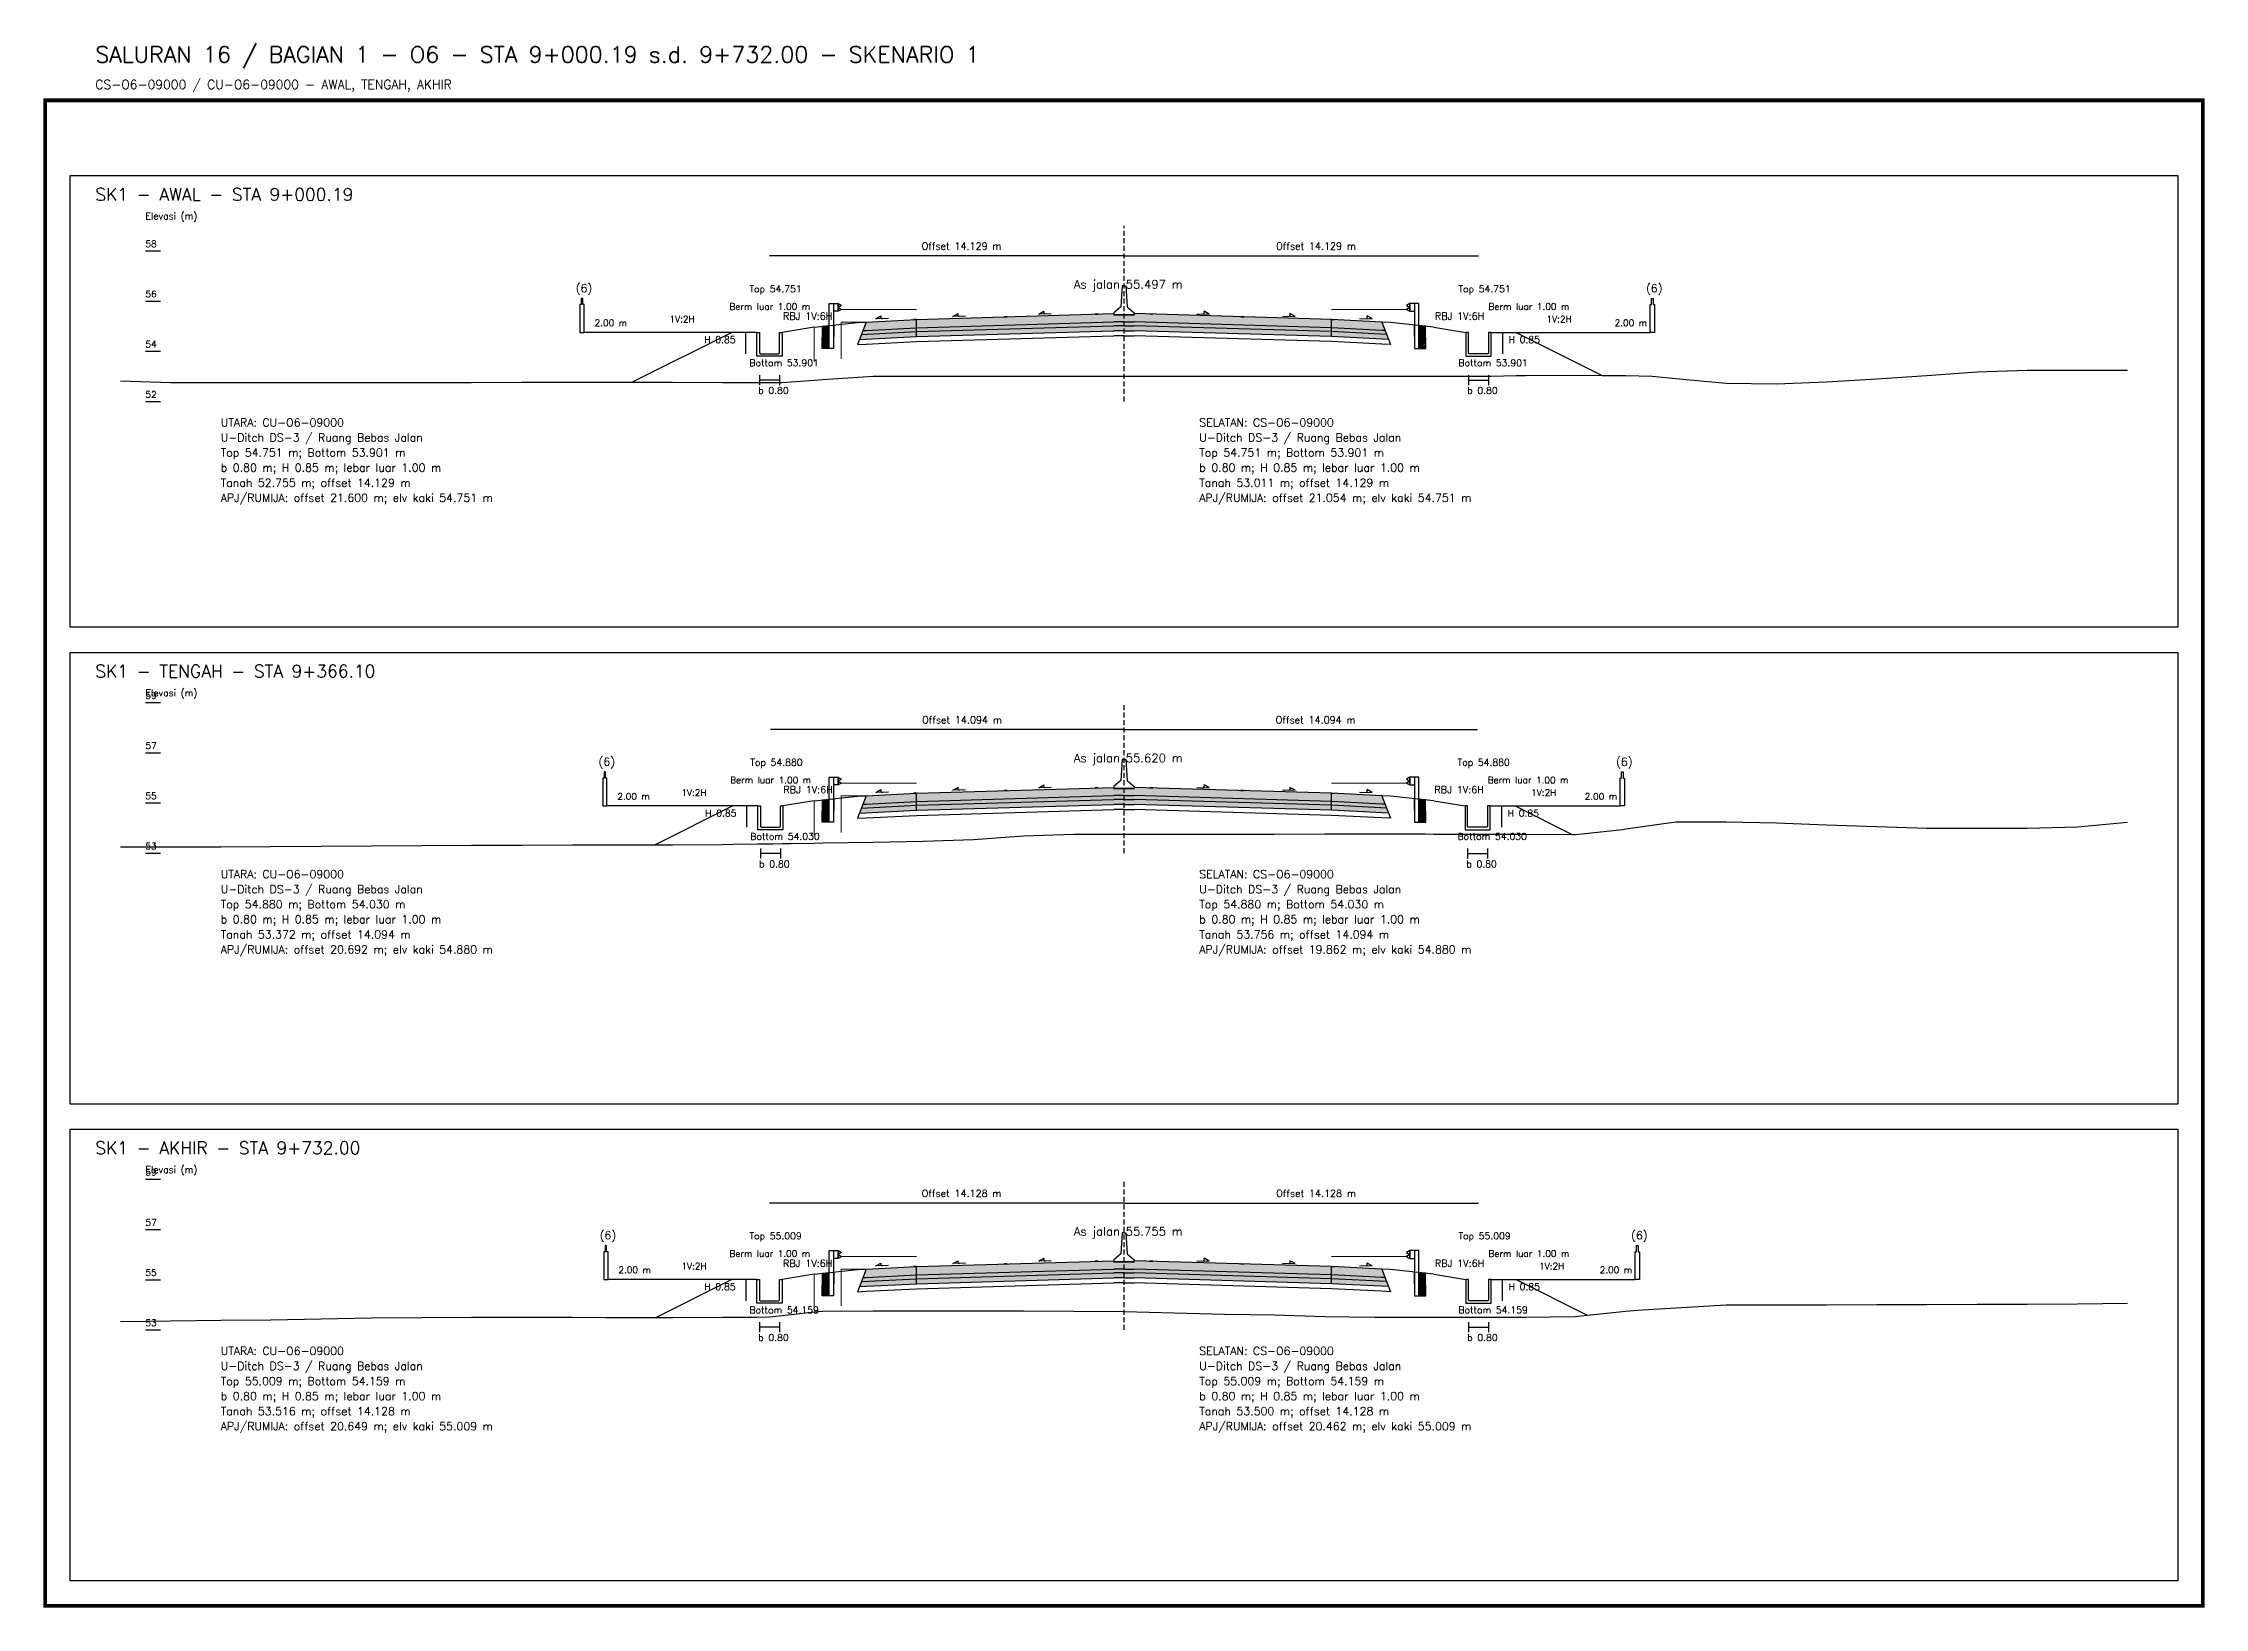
# Model space of a CAD drawing. Header units: metres. Extents: x -24715 to -24517, y 27498 to 30841.
# Drawn here: x -24714.7 to -24628.6, y 29713.3 to 29775.7 of the extents above; entities that cross this region are included whole.
import ezdxf

# ---------------------------------------------------------------- set-up
doc = ezdxf.new("R2010")
doc.units = ezdxf.units.M
doc.linetypes.add('PS_DASH', pattern=[0.3, 0.2, -0.1])
for name, color, linetype, lineweight in [('Dimensi', 230, 'Continuous', 20), ('GRS-ARSIR (HATCH)', 8, 'Continuous', 9), ('Guardrail', 20, 'Continuous', 30), ('HATCH - Beton ramping', 210, 'Continuous', 9), ('HATCH - LFA', 30, 'Continuous', 9), ('HATCH - Pavement', 50, 'Continuous', 9), ('Marka', 20, 'Continuous', 30), ('POT_ALL_GROUP', 2, 'Continuous', 70)]:
    doc.layers.add(name, color=color, linetype=linetype, lineweight=lineweight)
for name, color, linetype in [('POT_ALL_APJ', 2, 'Continuous'), ('POT_ALL_BORDER', 8, 'Continuous'), ('POT_ALL_CHANNEL1', 200, 'Continuous'), ('POT_ALL_DIM', 7, 'Continuous'), ('POT_ALL_GROUND', 1, 'Continuous'), ('POT_ALL_GUIDE', 8, 'Continuous'), ('POT_ALL_ROAD', 4, 'Continuous')]:
    doc.layers.add(name, color=color, linetype=linetype)
doc.styles.get("Standard").update_dxf_attribs({"font": 'simplex.shx'})

msp = doc.modelspace()

# ---------------------------------------------------------------- texts
at = {"layer": 'POT_ALL_APJ'}
for s, height, p in [('(6)', 0.32, (-24693.49983, 29765.7326)), ('(6)', 0.32, (-24650.84559, 29765.7326)), ('2.00 m', 0.26, (-24692.74983, 29764.3826)), ('2.00 m', 0.26, (-24652.09559, 29764.3826)), ('(6)', 0.32, (-24692.59105, 29746.86155)), ('(6)', 0.32, (-24652.03708, 29746.86155)), ('2.00 m', 0.26, (-24691.84105, 29745.51155)), ('2.00 m', 0.26, (-24653.28708, 29745.51155)), ('(6)', 0.32, (-24692.54854, 29727.9905)), ('(6)', 0.32, (-24651.43726, 29727.9905)), ('2.00 m', 0.26, (-24691.79854, 29726.6405)), ('2.00 m', 0.26, (-24652.68726, 29726.6405))]:
    msp.add_text(s, height=height, dxfattribs=at).set_placement(p)
at = {"layer": 'POT_ALL_CHANNEL1'}
for s, height, p in [('Top 54.751', 0.27, (-24686.57827, 29765.7326)), ('Top 54.751', 0.27, (-24658.32051, 29765.7326)), ('Bottom 53.901', 0.27, (-24686.57827, 29762.7826)), ('Bottom 53.901', 0.27, (-24658.32051, 29762.7826)), ('UTARA: CU-O6-09000', 0.32, (-24707.64939, 29760.3816)), ('SELATAN: CS-O6-09000', 0.32, (-24668.64939, 29760.3816)), ('Top 54.880', 0.27, (-24686.54303, 29746.86155)), ('Top 54.880', 0.27, (-24658.35576, 29746.86155)), ('Bottom 54.030', 0.27, (-24686.54303, 29743.91155)), ('Bottom 54.030', 0.27, (-24658.35576, 29743.91155)), ('UTARA: CU-O6-09000', 0.32, (-24707.64939, 29742.3816)), ('SELATAN: CS-O6-09000', 0.32, (-24668.64939, 29742.3816)), ('Top 55.009', 0.27, (-24686.57767, 29727.9905)), ('Top 55.009', 0.27, (-24658.32112, 29727.9905)), ('Bottom 54.159', 0.27, (-24686.57767, 29725.0405)), ('Bottom 54.159', 0.27, (-24658.32112, 29725.0405)), ('UTARA: CU-O6-09000', 0.32, (-24707.64939, 29723.3816)), ('SELATAN: CS-O6-09000', 0.32, (-24668.64939, 29723.3816))]:
    msp.add_text(s, height=height, dxfattribs=at).set_placement(p)
at = {"layer": 'POT_ALL_DIM'}
for s, height, p in [('SK1 - AWAL - STA 9+000.19', 0.5, (-24712.64939, 29769.3816)), ('Elevasi (m)', 0.27, (-24710.64939, 29768.6316)), ('58', 0.26, (-24710.64939, 29767.5316)), ('Offset 14.129 m', 0.28, (-24679.71383, 29767.4286)), ('Offset 14.129 m', 0.28, (-24665.58495, 29767.4286)), ('56', 0.26, (-24710.64939, 29765.5316)), ('As jalan 55.497 m', 0.34, (-24673.64939, 29765.8786)), ('Berm luar 1.00 m', 0.26, (-24687.37827, 29765.0326)), ('RBJ 1V:6H', 0.28, (-24685.24047, 29764.6389)), ('RBJ 1V:6H', 0.28, (-24659.25832, 29764.6389)), ('Berm luar 1.00 m', 0.26, (-24657.12051, 29765.0326)), ('1V:2H', 0.26, (-24689.76405, 29764.5326)), ('H 0.85', 0.27, (-24688.37827, 29763.7076)), ('H 0.85', 0.27, (-24656.32051, 29763.7076)), ('1V:2H', 0.26, (-24654.80805, 29764.5326)), ('54', 0.26, (-24710.64939, 29763.5316)), ('52', 0.26, (-24710.64939, 29761.5316)), ('b 0.80', 0.27, (-24686.22827, 29761.6826)), ('b 0.80', 0.27, (-24657.97051, 29761.6826)), ('U-Ditch DS-3 / Ruang Bebas Jalan', 0.32, (-24707.64939, 29759.7816)), ('U-Ditch DS-3 / Ruang Bebas Jalan', 0.32, (-24668.64939, 29759.7816)), ('Top 54.751 m; Bottom 53.901 m', 0.32, (-24707.64939, 29759.1816)), ('b 0.80 m; H 0.85 m; lebar luar 1.00 m', 0.32, (-24707.64939, 29758.5816)), ('Top 54.751 m; Bottom 53.901 m', 0.32, (-24668.64939, 29759.1816)), ('b 0.80 m; H 0.85 m; lebar luar 1.00 m', 0.32, (-24668.64939, 29758.5816)), ('Tanah 52.755 m; offset 14.129 m', 0.32, (-24707.64939, 29757.9816)), ('Tanah 53.011 m; offset 14.129 m', 0.32, (-24668.64939, 29757.9816)), ('APJ/RUMIJA: offset 21.600 m; elv kaki 54.751 m', 0.32, (-24707.64939, 29757.3816)), ('APJ/RUMIJA: offset 21.054 m; elv kaki 54.751 m', 0.32, (-24668.64939, 29757.3816)), ('SK1 - TENGAH - STA 9+366.10', 0.5, (-24712.64939, 29750.3816)), ('59', 0.26, (-24710.64939, 29749.5316)), ('Elevasi (m)', 0.27, (-24710.64939, 29749.6316)), ('Offset 14.094 m', 0.28, (-24679.69621, 29748.55168)), ('Offset 14.094 m', 0.28, (-24665.60257, 29748.55168)), ('57', 0.26, (-24710.64939, 29747.5316)), ('As jalan 55.620 m', 0.34, (-24673.64939, 29747.00168)), ('1V:2H', 0.26, (-24689.29204, 29745.66155)), ('Berm luar 1.00 m', 0.26, (-24687.34303, 29746.16155)), ('RBJ 1V:6H', 0.28, (-24685.22285, 29745.76492)), ('RBJ 1V:6H', 0.28, (-24659.27594, 29745.76492)), ('Berm luar 1.00 m', 0.26, (-24657.15576, 29746.16155)), ('1V:2H', 0.26, (-24655.42142, 29745.66155)), ('55', 0.26, (-24710.64939, 29745.5316)), ('H 0.85', 0.27, (-24688.34303, 29744.83655)), ('H 0.85', 0.27, (-24656.35576, 29744.83655)), ('53', 0.26, (-24710.64939, 29743.5316)), ('b 0.80', 0.27, (-24686.19303, 29742.81155)), ('b 0.80', 0.27, (-24658.00576, 29742.81155)), ('U-Ditch DS-3 / Ruang Bebas Jalan', 0.32, (-24707.64939, 29741.7816)), ('U-Ditch DS-3 / Ruang Bebas Jalan', 0.32, (-24668.64939, 29741.7816)), ('Top 54.880 m; Bottom 54.030 m', 0.32, (-24707.64939, 29741.1816)), ('b 0.80 m; H 0.85 m; lebar luar 1.00 m', 0.32, (-24707.64939, 29740.5816)), ('Top 54.880 m; Bottom 54.030 m', 0.32, (-24668.64939, 29741.1816)), ('b 0.80 m; H 0.85 m; lebar luar 1.00 m', 0.32, (-24668.64939, 29740.5816)), ('Tanah 53.372 m; offset 14.094 m', 0.32, (-24707.64939, 29739.9816)), ('Tanah 53.756 m; offset 14.094 m', 0.32, (-24668.64939, 29739.9816)), ('APJ/RUMIJA: offset 20.692 m; elv kaki 54.880 m', 0.32, (-24707.64939, 29739.3816)), ('APJ/RUMIJA: offset 19.862 m; elv kaki 54.880 m', 0.32, (-24668.64939, 29739.3816)), ('SK1 - AKHIR - STA 9+732.00', 0.5, (-24712.64939, 29731.3816)), ('59', 0.26, (-24710.64939, 29730.5316)), ('Elevasi (m)', 0.27, (-24710.64939, 29730.6316)), ('Offset 14.128 m', 0.28, (-24679.71353, 29729.6864)), ('Offset 14.128 m', 0.28, (-24665.58526, 29729.6864)), ('57', 0.26, (-24710.64939, 29728.5316)), ('As jalan 55.755 m', 0.34, (-24673.64939, 29728.1364)), ('1V:2H', 0.26, (-24689.2881, 29726.7905)), ('Berm luar 1.00 m', 0.26, (-24687.37767, 29727.2905)), ('RBJ 1V:6H', 0.28, (-24685.24017, 29726.89675)), ('RBJ 1V:6H', 0.28, (-24659.25862, 29726.89675)), ('Berm luar 1.00 m', 0.26, (-24657.12112, 29727.2905)), ('1V:2H', 0.26, (-24655.10419, 29726.7905)), ('55', 0.26, (-24710.64939, 29726.5316)), ('H 0.85', 0.27, (-24688.37767, 29725.9655)), ('H 0.85', 0.27, (-24656.32112, 29725.9655)), ('53', 0.26, (-24710.64939, 29724.5316)), ('b 0.80', 0.27, (-24686.22767, 29723.9405)), ('b 0.80', 0.27, (-24657.97112, 29723.9405)), ('U-Ditch DS-3 / Ruang Bebas Jalan', 0.32, (-24707.64939, 29722.7816)), ('U-Ditch DS-3 / Ruang Bebas Jalan', 0.32, (-24668.64939, 29722.7816)), ('Top 55.009 m; Bottom 54.159 m', 0.32, (-24707.64939, 29722.1816)), ('b 0.80 m; H 0.85 m; lebar luar 1.00 m', 0.32, (-24707.64939, 29721.5816)), ('Top 55.009 m; Bottom 54.159 m', 0.32, (-24668.64939, 29722.1816)), ('b 0.80 m; H 0.85 m; lebar luar 1.00 m', 0.32, (-24668.64939, 29721.5816)), ('Tanah 53.516 m; offset 14.128 m', 0.32, (-24707.64939, 29720.9816)), ('Tanah 53.500 m; offset 14.128 m', 0.32, (-24668.64939, 29720.9816)), ('APJ/RUMIJA: offset 20.649 m; elv kaki 55.009 m', 0.32, (-24707.64939, 29720.3816)), ('APJ/RUMIJA: offset 20.462 m; elv kaki 55.009 m', 0.32, (-24668.64939, 29720.3816))]:
    msp.add_text(s, height=height, dxfattribs=at).set_placement(p)
at = {"layer": 'POT_ALL_GROUP', "lineweight": 0}
for s, height, p in [('SALURAN 16 / BAGIAN 1 - O6 - STA 9+000.19 s.d. 9+732.00 - SKENARIO 1', 0.65, (-24712.64939, 29774.8816)), ('CS-O6-09000 / CU-O6-09000 - AWAL, TENGAH, AKHIR', 0.36, (-24712.64939, 29773.8316))]:
    msp.add_text(s, height=height, dxfattribs=at).set_placement(p)

# ---------------------------------------------------------------- blocks, each defined once
blk = doc.blocks.new('JALAN_ASLI_TIPIKAL_2OKT_METER')
at = {"layer": 'Guardrail', "lineweight": 9}
h = blk.add_hatch(dxfattribs=at)
h.set_pattern_fill('JIS_LC_20', color=256, scale=0.002)
h.set_pattern_definition([(45, (-29.65569, -21.99233), (-0.02828427, 0.02828427), []), (45, (-29.65489, -21.99233), (-0.02828427, 0.02828427), [])])
h.paths.add_polyline_path([(-12.025, -1.394), (-11.753, -1.394), (-11.753, -0.471), (-12.018, -0.498)])
h = blk.add_hatch(dxfattribs=at)
h.set_pattern_fill('JIS_LC_20', color=256, scale=0.002)
h.set_pattern_definition([(45, (-29.40569, -21.99233), (-0.02828427, 0.02828427), []), (45, (-29.40489, -21.99233), (-0.02828427, 0.02828427), [])])
h.paths.add_polyline_path([(12.018, -0.498), (11.753, -0.471), (11.753, -1.394), (12.025, -1.394)])
at = {"layer": 'HATCH - Beton ramping'}
h = blk.add_hatch(dxfattribs=at)
h.set_pattern_fill('AR-CONC', color=256, scale=0.0005)
h.set_pattern_definition([(50, (-28.949556, -21.99233), (0.09109233, -0.00796954), [0.009525, -0.104775]), (355, (-28.94956, -21.99233), (-0.0176217, 0.09552842), [0.00762, -0.0838203]), (100.45144, (-28.941965, -21.992995), (0.07347062, 0.08755888), [0.008095, -0.08904512]), (46.1842, (-28.94956, -21.96693), (0.13553952, -0.02102116), [0.0142875, -0.1571625]), (96.63556, (-28.93826, -21.96868), (0.11870207, 0.12371306), [0.0121425, -0.1335678]), (351.18415, (-28.94956, -21.96693), (0.11870207, 0.12371306), [0.01143, -0.12572987]), (21, (-28.936856, -21.97328), (0.0758072, -0.0511326), [0.009525, -0.104775]), (326, (-28.93686, -21.97328), (0.03090101, 0.09209398), [0.00762, -0.08382]), (71.45144, (-28.93054, -21.97754), (0.1067082, 0.04096138), [0.008095, -0.08904497]), (37.5, (-28.949556, -21.99233), (0.001544302, 0.04227752), [0, -0.082804, 0, -0.08509, 0, -0.0841375]), (7.5, (-28.949556, -21.99233), (0.03340983, 0.05009029), [0, -0.048514, 0, -0.080899, 0, -0.0320675]), (327.5, (-28.977877, -21.99233), (0.067795298, -0.002864372), [0, -0.03175, 0, -0.09906, 0, -0.131445]), (317.5, (-28.990577, -21.99233), (0.07406459, 0.01271325), [0, -0.041275, 0, -0.065786, 0, -0.093345])])
h.paths.add_polyline_path([(-8.27, -0.566), (-10.401, -0.666), (-10.461, -0.826), (-8.27, -0.716)])
h.paths.add_polyline_path([(-0.4, -0.48), (0, -0.48), (0, -0.33), (-0.4, -0.33), (-8.27, -0.566), (-8.27, -0.716)])
h = blk.add_hatch(dxfattribs=at)
h.set_pattern_fill('AR-CONC', color=256, scale=0.0005)
h.set_pattern_definition([(50, (-28.699556, -21.99233), (0.09109233, -0.00796954), [0.009525, -0.104775]), (355, (-28.69956, -21.99233), (-0.01762171, 0.09552842), [0.00762, -0.0838203]), (100.45144, (-28.691965, -21.992995), (0.07347062, 0.08755888), [0.008095, -0.08904512]), (46.1842, (-28.69956, -21.96693), (0.13553952, -0.02102116), [0.0142875, -0.1571625]), (96.63556, (-28.68826, -21.96868), (0.11870207, 0.12371306), [0.0121425, -0.1335678]), (351.18415, (-28.69956, -21.96693), (0.11870207, 0.12371306), [0.01143, -0.12572987]), (21, (-28.686856, -21.97328), (0.0758072, -0.0511326), [0.009525, -0.104775]), (326, (-28.68686, -21.97328), (0.03090101, 0.09209398), [0.00762, -0.08382]), (71.45144, (-28.68054, -21.97754), (0.10670821, 0.04096138), [0.008095, -0.08904497]), (37.5, (-28.699556, -21.99233), (0.001544302, 0.04227752), [0, -0.082804, 0, -0.08509, 0, -0.0841375]), (7.5, (-28.699556, -21.99233), (0.03340983, 0.050090287), [0, -0.048514, 0, -0.080899, 0, -0.0320675]), (327.5, (-28.727877, -21.99233), (0.067795298, -0.002864372), [0, -0.03175, 0, -0.09906, 0, -0.131445]), (317.5, (-28.740577, -21.99233), (0.07406459, 0.012713246), [0, -0.041275, 0, -0.065786, 0, -0.093345])])
h.paths.add_polyline_path([(8.27, -0.566), (10.401, -0.666), (10.461, -0.826), (8.27, -0.716)])
h.paths.add_polyline_path([(0.4, -0.48), (0, -0.48), (0, -0.33), (0.4, -0.33), (8.27, -0.566), (8.27, -0.716)])
at = {"layer": 'HATCH - LFA'}
h = blk.add_hatch(dxfattribs=at)
h.set_pattern_fill('GRAVEL', color=256, scale=0.0075)
h.set_pattern_definition([(228.012788, (-28.812396, -21.801831), (-1.524, -1.7145), [0.0256291, -2.5372863]), (184.96974, (-28.829541, -21.820881), (2.2859999991, 0.1905000109), [0.04398035, -4.3540537]), (132.510447, (-28.873356, -21.824691), (1.9050000008, -2.0954999993), [0.0310111, -3.0701042]), (267.27369, (-28.947651, -21.872316), (0.1905000004, 3.81), [0.0400503, -3.9649828]), (292.833654, (-28.949556, -21.912321), (-0.9525, 2.286), [0.0392725, -3.8879856]), (357.27369, (-28.934316, -21.948516), (-3.81, 0.1905000004), [0.0400503, -3.9649828]), (37.69424, (-28.894311, -21.950421), (-2.4764999999, -1.9050000001), [0.0529645, -5.24348365]), (72.255328, (-28.852401, -21.918036), (1.3335000004, 4.1909999999), [0.050004, -4.95039425]), (121.429566, (-28.837161, -21.870411), (-1.5240000002, 2.4764999999), [0.040186, -3.9784159]), (175.23636, (-28.858116, -21.836121), (2.0955, -0.1905), [0.0458785, -2.2480453]), (222.397438, (-28.903836, -21.832311), (-2.2859999999, -2.0955000001), [0.05933084, -5.8737579]), (138.814075, (-28.759056, -21.874221), (-1.3335, 1.143), [0.0202503, -2.0047924]), (171.469234, (-28.774296, -21.860886), (2.4765, -0.3809999996), [0.03852615, -3.8140979]), (225, (-28.8124, -21.85517), (0, -0.1905), [0.0269407, -0.242467]), (203.19859, (-28.82573, -21.832311), (0.9525, 0.381), [0.0145081, -1.4362967]), (291.80141, (-28.839066, -21.838026), (-0.1905, 0.5715), [0.0205174, -1.0053565]), (30.96376, (-28.831446, -21.857076), (0.5715, 0.381), [0.033324, -1.0774724]), (161.56505, (-28.80287, -21.83993), (0.381, -0.1905), [0.0240965, -0.5783174]), (16.38954, (-28.949556, -21.838026), (1.905, 0.5715), [0.0337566, -3.341912]), (70.346176, (-28.917171, -21.828501), (-0.762, -2.0955), [0.0283199, -2.8036662]), (293.19859, (-28.80287, -21.801831), (-0.381, 0.9525), [0.029016, -1.4217888]), (343.61046, (-28.791441, -21.828501), (-1.905, 0.5715), [0.0337566, -3.341912]), (339.443955, (-28.949556, -21.956136), (-0.9525, 0.381), [0.0325526, -1.5950801]), (294.77514, (-28.919076, -21.967566), (-0.952500001, 2.0954999995), [0.0272754, -2.7002695]), (66.80141, (-28.800966, -21.992331), (0.381, 0.9525), [0.029016, -1.4217888]), (17.354025, (-28.789536, -21.965661), (-2.4765, -0.762), [0.0319337, -3.1614282]), (69.443955, (-28.89431, -21.992331), (-0.381, -0.9525), [0.0162763, -1.6113564]), (101.30993, (-28.812396, -21.99233), (-0.1905, 0.762), [0.0097136, -0.9616496]), (165.96376, (-28.8143, -21.982806), (0.5715, -0.1905), [0.0392725, -0.7461791]), (186.009006, (-28.852401, -21.973281), (1.905, 0.1905), [0.036395, -3.6031024]), (303.69007, (-28.831446, -21.87422), (-0.1905, 0.381), [0.0274743, -0.6593832]), (353.157227, (-28.816206, -21.897081), (3.2385, -0.3809999998), [0.0479668, -4.7487007]), (60.945396, (-28.76858, -21.902796), (-0.762, -1.3335), [0.0196131, -1.9417044]), (90, (-28.75906, -21.88565), (-0.1905, 0.1905), [0.01143, -0.17907]), (120.256437, (-28.856211, -21.967566), (0.762, -1.3335), [0.026465, -2.6200456]), (48.012787, (-28.869546, -21.944706), (1.524, 1.7145), [0.0512582, -2.5116572]), (0, (-28.83526, -21.9066), (0.1905, 0.1905), [0.04953, -0.14097]), (325.304846, (-28.785726, -21.906606), (1.9050000007, -1.333499999), [0.0301207, -2.9819488]), (254.0546, (-28.76096, -21.92375), (-0.1905, -0.762), [0.0277372, -1.3591238]), (207.645975, (-28.768581, -21.950421), (-3.6195000001, -1.9049999997), [0.0451609, -4.4709348]), (175.426079, (-28.808586, -21.971376), (-2.4765, 0.1905), [0.0477772, -4.7299385])])
h.paths.add_polyline_path([(-8.27, -0.716), (-10.461, -0.826), (-10.54, -1.03), (-8.27, -0.916)])
h.paths.add_polyline_path([(-0.4, -0.68), (0, -0.68), (0, -0.48), (-0.4, -0.48), (-8.27, -0.716), (-8.27, -0.916)])
h = blk.add_hatch(dxfattribs=at)
h.set_pattern_fill('GRAVEL', color=256, scale=0.0075)
h.set_pattern_definition([(228.012788, (-28.562396, -21.801831), (-1.524, -1.7145), [0.0256291, -2.5372863]), (184.96974, (-28.579541, -21.820881), (2.2859999991, 0.1905000109), [0.04398035, -4.3540537]), (132.510447, (-28.623356, -21.824691), (1.9050000008, -2.0954999993), [0.0310111, -3.0701042]), (267.27369, (-28.697651, -21.872316), (0.1905000004, 3.81), [0.04005034, -3.9649828]), (292.833654, (-28.699556, -21.912321), (-0.9525, 2.286), [0.0392725, -3.8879856]), (357.27369, (-28.684316, -21.948516), (-3.81, 0.1905000004), [0.04005034, -3.9649828]), (37.69424, (-28.644311, -21.950421), (-2.4764999999, -1.9050000001), [0.0529645, -5.24348365]), (72.255328, (-28.602401, -21.918036), (1.3335000004, 4.1909999999), [0.050004, -4.95039425]), (121.429566, (-28.587161, -21.870411), (-1.5240000002, 2.4764999999), [0.040186, -3.9784159]), (175.23636, (-28.608116, -21.836121), (2.0955, -0.1905000003), [0.0458785, -2.2480453]), (222.397438, (-28.653836, -21.832311), (-2.2859999999, -2.0955000001), [0.05933084, -5.87375794]), (138.814075, (-28.509056, -21.874221), (-1.3335, 1.143), [0.02025034, -2.0047924]), (171.469234, (-28.524296, -21.860886), (2.4765, -0.3809999996), [0.03852615, -3.8140979]), (225, (-28.5624, -21.85517), (0, -0.1905), [0.0269407, -0.242467]), (203.19859, (-28.57573, -21.832311), (0.9525, 0.381), [0.0145081, -1.4362967]), (291.80141, (-28.589066, -21.838026), (-0.1905, 0.5715), [0.0205174, -1.0053565]), (30.96376, (-28.581446, -21.857076), (0.5715, 0.381), [0.033324, -1.0774724]), (161.56505, (-28.55287, -21.83993), (0.381, -0.1905), [0.0240965, -0.57831736]), (16.38954, (-28.699556, -21.838026), (1.905, 0.5715), [0.0337566, -3.341912]), (70.346176, (-28.667171, -21.828501), (-0.762, -2.0955), [0.0283199, -2.8036662]), (293.19859, (-28.55287, -21.801831), (-0.381, 0.9525), [0.029016, -1.4217888]), (343.61046, (-28.541441, -21.828501), (-1.905, 0.5714999999), [0.0337566, -3.341912]), (339.443955, (-28.699556, -21.956136), (-0.9525, 0.381), [0.03255264, -1.5950801]), (294.77514, (-28.669076, -21.967566), (-0.952500001, 2.0954999995), [0.0272754, -2.7002695]), (66.80141, (-28.550966, -21.992331), (0.381, 0.9525), [0.029016, -1.4217888]), (17.354025, (-28.539536, -21.965661), (-2.4765, -0.7620000002), [0.0319337, -3.1614282]), (69.443955, (-28.64431, -21.992331), (-0.381, -0.9525), [0.0162763, -1.6113564]), (101.30993, (-28.562396, -21.99233), (-0.1905, 0.762), [0.0097136, -0.9616496]), (165.96376, (-28.5643, -21.982806), (0.5715, -0.1905), [0.0392725, -0.7461791]), (186.009006, (-28.602401, -21.973281), (1.905, 0.1905), [0.036395, -3.6031024]), (303.69007, (-28.581446, -21.87422), (-0.1905, 0.381), [0.0274743, -0.6593832]), (353.157227, (-28.566206, -21.897081), (3.2385, -0.3809999998), [0.04796676, -4.7487007]), (60.945396, (-28.51858, -21.902796), (-0.762, -1.3335), [0.0196131, -1.9417044]), (90, (-28.50906, -21.88565), (-0.1905, 0.1905), [0.01143, -0.17907]), (120.256437, (-28.606211, -21.967566), (0.762, -1.3335), [0.026465, -2.62004556]), (48.012787, (-28.619546, -21.944706), (1.524, 1.7145), [0.0512582, -2.5116572]), (0, (-28.58526, -21.9066), (0.1905, 0.1905), [0.04953, -0.14097]), (325.304846, (-28.535726, -21.906606), (1.9050000007, -1.333499999), [0.0301207, -2.98194875]), (254.054604, (-28.51096, -21.92375), (-0.1905, -0.762), [0.0277372, -1.35912375]), (207.645975, (-28.518581, -21.950421), (-3.6195000001, -1.9049999997), [0.0451609, -4.4709348]), (175.426079, (-28.558586, -21.971376), (-2.4765, 0.1905), [0.0477772, -4.7299385])])
h.paths.add_polyline_path([(8.27, -0.716), (10.461, -0.826), (10.54, -1.03), (8.27, -0.916)])
h.paths.add_polyline_path([(0.4, -0.68), (0, -0.68), (0, -0.48), (0.4, -0.48), (8.27, -0.716), (8.27, -0.916)])
at = {"layer": 'HATCH - Pavement'}
h = blk.add_hatch(dxfattribs=at)
h.set_pattern_fill('AR-CONC', color=256, scale=0.001)
h.set_pattern_definition([(50, (-89.43046, -52.62889), (0.18218467, -0.01593909), [0.01905, -0.20955]), (355, (-89.43046, -52.6289), (-0.03524342, 0.19105685), [0.01524, -0.1676406]), (100.45144, (-89.41528, -52.63022), (0.14694125, 0.17511775), [0.01619, -0.17809024]), (46.1842, (-89.43046, -52.5781), (0.27107904, -0.04204233), [0.028575, -0.314325]), (96.63556, (-89.40787, -52.5816), (0.23740413, 0.2474261), [0.024285, -0.2671356]), (351.18415, (-89.43046, -52.5781), (0.2374041, 0.2474261), [0.02286, -0.2514597]), (21, (-89.40506, -52.59079), (0.1516144, -0.1022652), [0.01905, -0.20955]), (326, (-89.40506, -52.5908), (0.06180203, 0.18418797), [0.01524, -0.16764]), (71.45144, (-89.39243, -52.59931), (0.21341642, 0.08192277), [0.01619, -0.17808994]), (37.5, (-89.43046, -52.62889), (0.003088603, 0.08455504), [0, -0.165608, 0, -0.17018, 0, -0.168275]), (7.5, (-89.43046, -52.62889), (0.06681966, 0.100180575), [0, -0.097028, 0, -0.161798, 0, -0.064135]), (327.5, (-89.4871, -52.62889), (0.135590595, -0.005728744), [0, -0.0635, 0, -0.19812, 0, -0.26289]), (317.5, (-89.5125, -52.62889), (0.14812918, 0.02542649), [0, -0.08255, 0, -0.131572, 0, -0.18669])])
h.paths.add_polyline_path([(-8.27, -0.236), (-10.27, -0.336), (-10.401, -0.673), (-10.27, -0.666), (-8.27, -0.566)])
h.paths.add_polyline_path([(-0.4, -0.33), (0, -0.33), (0, 0), (-0.4, 0), (-8.27, -0.236), (-8.27, -0.566)])
h = blk.add_hatch(dxfattribs=at)
h.set_pattern_fill('AR-CONC', color=256, scale=0.001)
h.set_pattern_definition([(50, (-89.18046, -52.62889), (0.18218467, -0.01593909), [0.01905, -0.20955]), (355, (-89.18046, -52.6289), (-0.03524342, 0.19105685), [0.01524, -0.16764058]), (100.45144, (-89.16528, -52.63022), (0.14694125, 0.17511775), [0.01619, -0.17809024]), (46.1842, (-89.18046, -52.5781), (0.27107904, -0.04204233), [0.028575, -0.314325]), (96.63556, (-89.15787, -52.5816), (0.23740413, 0.2474261), [0.024285, -0.2671356]), (351.18415, (-89.18046, -52.5781), (0.2374041, 0.2474261), [0.02286, -0.2514597]), (21, (-89.15506, -52.59079), (0.1516144, -0.1022652), [0.01905, -0.20955]), (326, (-89.15506, -52.5908), (0.06180203, 0.18418797), [0.01524, -0.16764]), (71.45144, (-89.14243, -52.59931), (0.21341642, 0.08192277), [0.01619, -0.17808994]), (37.5, (-89.18046, -52.62889), (0.003088603, 0.08455504), [0, -0.165608, 0, -0.17018, 0, -0.168275]), (7.5, (-89.18046, -52.62889), (0.06681966, 0.100180575), [0, -0.097028, 0, -0.161798, 0, -0.064135]), (327.5, (-89.2371, -52.62889), (0.135590595, -0.005728744), [0, -0.0635, 0, -0.19812, 0, -0.26289]), (317.5, (-89.2625, -52.62889), (0.14812918, 0.02542649), [0, -0.08255, 0, -0.131572, 0, -0.18669])])
h.paths.add_polyline_path([(8.27, -0.236), (10.27, -0.336), (10.401, -0.673), (10.27, -0.666), (8.27, -0.566)])
h.paths.add_polyline_path([(0.4, -0.33), (0, -0.33), (0, 0), (0.4, 0), (8.27, -0.236), (8.27, -0.566)])
at = {"layer": 'Marka'}
h = blk.add_hatch(color=256, dxfattribs=at)
h.dxf.hatch_style = 1
h.paths.add_polyline_path([(-8.27, -0.23), (-8.39, -0.236), (-8.39, -0.242), (-8.27, -0.236)])
h.paths.add_polyline_path([(-4.65, -0.122), (-4.77, -0.125), (-4.77, -0.131), (-4.65, -0.128)])
h.paths.add_polyline_path([(-1.03, -0.019), (-1.03, -0.013), (-1.15, -0.017), (-1.15, -0.023)])
h = blk.add_hatch(color=256, dxfattribs=at)
h.dxf.hatch_style = 1
h.paths.add_polyline_path([(8.27, -0.23), (8.39, -0.236), (8.39, -0.242), (8.27, -0.236)])
h.paths.add_polyline_path([(4.65, -0.122), (4.77, -0.125), (4.77, -0.131), (4.65, -0.128)])
h.paths.add_polyline_path([(1.03, -0.019), (1.03, -0.013), (1.15, -0.017), (1.15, -0.023)])
for p, q in [((-8.27, -0.236), (-0.4, 0)), ((8.27, -0.236), (0.4, 0)), ((-12.353, -0.533), (-10.622, -0.354)), ((-10.27, -0.336), (-10.62, -1.234)), ((-10.62, -0.354), (-10.27, -0.336)), ((-10.461, -0.826), (-8.27, -0.716)), ((-10.401, -0.673), (-10.27, -0.666)), ((-10.27, -0.336), (-8.27, -0.236)), ((-10.27, -0.666), (-8.27, -0.566)), ((-8.27, -0.916), (-8.27, -0.236)), ((-8.27, -0.566), (-0.4, -0.33)), ((-8.27, -0.716), (-0.4, -0.48)), ((-8.27, -0.916), (-0.4, -0.68)), ((0, -0.05), (-0.4, -0.05)), ((0, -0.33), (-0.4, -0.33)), ((0, -0.48), (-0.4, -0.48)), ((0, -0.68), (-0.4, -0.68)), ((0, -0.05), (0.4, -0.05)), ((0, -0.33), (0.4, -0.33)), ((0, -0.48), (0.4, -0.48)), ((0, -0.68), (0.4, -0.68)), ((8.27, -0.566), (0.4, -0.33)), ((8.27, -0.716), (0.4, -0.48)), ((8.27, -0.916), (0.4, -0.68)), ((8.27, -0.916), (8.27, -0.236)), ((10.27, -0.336), (8.27, -0.236)), ((10.27, -0.666), (8.27, -0.566)), ((10.461, -0.826), (8.27, -0.716)), ((10.27, -0.336), (10.62, -1.234)), ((10.62, -0.354), (10.27, -0.336)), ((10.401, -0.673), (10.27, -0.666)), ((12.353, -0.533), (10.622, -0.354)), ((-10.62, -1.234), (-10.27, -1.216)), ((-10.54, -1.03), (-8.27, -0.916)), ((-10.27, -1.216), (-8.27, -1.116)), ((-8.27, -1.116), (-0.4, -0.88)), ((0, -0.88), (-0.4, -0.88)), ((0, -0.88), (0.4, -0.88)), ((8.27, -1.116), (0.4, -0.88)), ((10.54, -1.03), (8.27, -0.916)), ((10.27, -1.216), (8.27, -1.116)), ((10.62, -1.234), (10.27, -1.216))]:
    blk.add_line(p, q)
for points in [[(0, 1.11), (-0.075, 1.11), (-0.125, 0.27), (-0.4, 0.03), (-0.4, -0.05), (0, -0.05)], [(0, 1.11), (0.075, 1.11), (0.125, 0.27), (0.4, 0.03), (0.4, -0.05), (0, -0.05)], [(-6.818, -0.116), (-6.616, 0)], [(-3.401, -0.02), (-3.199, 0.096)], [(3.401, -0.02), (3.199, 0.096)], [(6.818, -0.116), (6.616, 0)], [(-9.887, -0.208), (-9.686, -0.092)], [(-9.387, -0.193), (-9.887, -0.208)], [(-6.318, -0.101), (-6.818, -0.116)], [(-2.901, -0.005), (-3.401, -0.02)], [(2.901, -0.005), (3.401, -0.02)], [(6.318, -0.101), (6.818, -0.116)], [(9.387, -0.193), (9.887, -0.208)], [(9.887, -0.208), (9.686, -0.092)]]:
    blk.add_lwpolyline(points)
for centre, start, end in [((-6.556, -0.037), 148.28164, 271.71836), ((-3.139, 0.059), 148.28164, 271.71836), ((3.139, 0.059), 268.28164, 31.71836), ((6.556, -0.037), 268.28164, 31.71836), ((-9.625, -0.129), 148.28164, 271.71836), ((9.625, -0.129), 268.28164, 31.71836)]:
    blk.add_arc(centre, 0.0711, start, end)
at = {"layer": 'Dimensi'}
for p, q in [((-8.27, 0.168), (-11.27, 0.168)), ((8.27, 0.168), (11.27, 0.168))]:
    blk.add_line(p, q, dxfattribs=at)
at = {"layer": 'GRS-ARSIR (HATCH)'}
for p, q in [((-12.353, -0.533), (-12.353, -1.909)), ((-11.27, -0.336), (-11.27, -1.803)), ((-10.27, -0.336), (-11.27, -0.336))]:
    blk.add_line(p, q, dxfattribs=at)
at = {"layer": 'Guardrail'}
for points in [[(-11.753, -1.394), (-11.753, 0.406), (-11.575, 0.406), (-11.575, -1.394), (-11.753, -1.394)], [(-11.575, 0.406), (-11.397, 0.406), (-11.397, 0.094), (-11.575, 0.094)], [(-11.397, 0.25), (-11.397, 0.406), (-11.262, 0.328), (-11.397, 0.25)], [(-11.397, 0.094), (-11.397, 0.25), (-11.262, 0.172), (-11.397, 0.094)], [(11.397, 0.25), (11.397, 0.406), (11.262, 0.328), (11.397, 0.25)], [(11.397, 0.094), (11.397, 0.25), (11.262, 0.172), (11.397, 0.094)], [(11.575, 0.406), (11.397, 0.406), (11.397, 0.094), (11.575, 0.094)], [(11.753, -1.394), (11.753, 0.406), (11.575, 0.406), (11.575, -1.394), (11.753, -1.394)], [(-11.575, -1.394), (-12.025, -1.394), (-12.018, -0.498), (-11.568, -0.453), (-11.575, -1.394)], [(11.575, -1.394), (12.025, -1.394), (12.018, -0.498), (11.568, -0.453), (11.575, -1.394)]]:
    blk.add_lwpolyline(points, dxfattribs=at)
at = {"layer": 'Marka'}
for points in [[(-8.39, -0.242), (-8.27, -0.236), (-8.27, -0.23), (-8.39, -0.236), (-8.39, -0.242)], [(8.39, -0.242), (8.27, -0.236), (8.27, -0.23), (8.39, -0.236), (8.39, -0.242)]]:
    blk.add_lwpolyline(points, dxfattribs=at)
for points in [[(-4.65, -0.122), (-4.77, -0.125), (-4.77, -0.131), (-4.65, -0.128)], [(-1.03, -0.013), (-1.15, -0.017), (-1.15, -0.023), (-1.03, -0.019)], [(1.03, -0.013), (1.15, -0.017), (1.15, -0.023), (1.03, -0.019)], [(4.65, -0.122), (4.77, -0.125), (4.77, -0.131), (4.65, -0.128)]]:
    blk.add_lwpolyline(points, close=True, dxfattribs=at)

# ---------------------------------------------------------------- linework, layer by layer
at = {"layer": 'POT_ALL_APJ', "linetype": 'Continuous'}
for points in [[(-24693.33483, 29765.23701), (-24693.33483, 29764.1326), (-24693.16483, 29764.1326), (-24693.16483, 29765.23701), (-24693.21983, 29765.23701), (-24693.21983, 29765.48701), (-24693.24983, 29765.48701), (-24693.27983, 29765.48701), (-24693.27983, 29765.23701), (-24693.33483, 29765.23701)], [(-24650.51059, 29765.23701), (-24650.51059, 29764.1326), (-24650.68059, 29764.1326), (-24650.68059, 29765.23701), (-24650.62559, 29765.23701), (-24650.62559, 29765.48701), (-24650.59559, 29765.48701), (-24650.56559, 29765.48701), (-24650.56559, 29765.23701), (-24650.51059, 29765.23701)], [(-24687.27827, 29764.1326), (-24693.16483, 29764.1326)], [(-24656.02051, 29764.1326), (-24650.68059, 29764.1326)], [(-24692.42605, 29746.36596), (-24692.42605, 29745.26155), (-24692.25605, 29745.26155), (-24692.25605, 29746.36596), (-24692.31105, 29746.36596), (-24692.31105, 29746.61596), (-24692.34105, 29746.61596), (-24692.37105, 29746.61596), (-24692.37105, 29746.36596), (-24692.42605, 29746.36596)], [(-24651.70208, 29746.36596), (-24651.70208, 29745.26155), (-24651.87208, 29745.26155), (-24651.87208, 29746.36596), (-24651.81708, 29746.36596), (-24651.81708, 29746.61596), (-24651.78708, 29746.61596), (-24651.75708, 29746.61596), (-24651.75708, 29746.36596), (-24651.70208, 29746.36596)], [(-24687.24303, 29745.26155), (-24692.25605, 29745.26155)], [(-24656.05576, 29745.26155), (-24651.87208, 29745.26155)], [(-24692.38354, 29727.49491), (-24692.38354, 29726.3905), (-24692.21354, 29726.3905), (-24692.21354, 29727.49491), (-24692.26854, 29727.49491), (-24692.26854, 29727.74491), (-24692.29854, 29727.74491), (-24692.32854, 29727.74491), (-24692.32854, 29727.49491), (-24692.38354, 29727.49491)], [(-24651.10226, 29727.49491), (-24651.10226, 29726.3905), (-24651.27226, 29726.3905), (-24651.27226, 29727.49491), (-24651.21726, 29727.49491), (-24651.21726, 29727.74491), (-24651.18726, 29727.74491), (-24651.15726, 29727.74491), (-24651.15726, 29727.49491), (-24651.10226, 29727.49491)], [(-24687.27767, 29726.3905), (-24692.21354, 29726.3905)], [(-24656.02112, 29726.3905), (-24651.27226, 29726.3905)]]:
    msp.add_lwpolyline(points, dxfattribs=at)
at = {"layer": 'POT_ALL_BORDER', "linetype": 'Continuous'}
for points in [[(-24713.64939, 29770.3816), (-24629.64939, 29770.3816), (-24629.64939, 29752.3816), (-24713.64939, 29752.3816), (-24713.64939, 29770.3816)], [(-24713.64939, 29751.3816), (-24629.64939, 29751.3816), (-24629.64939, 29733.3816), (-24713.64939, 29733.3816), (-24713.64939, 29751.3816)], [(-24713.64939, 29732.3816), (-24629.64939, 29732.3816), (-24629.64939, 29714.3816), (-24713.64939, 29714.3816), (-24713.64939, 29732.3816)]]:
    msp.add_lwpolyline(points, dxfattribs=at)
at = {"layer": 'POT_ALL_CHANNEL1', "linetype": 'Continuous'}
for points in [[(-24685.37827, 29764.1326), (-24685.27827, 29764.1326), (-24685.27827, 29763.1826), (-24686.27827, 29763.1826), (-24686.27827, 29764.1326), (-24686.17827, 29764.1326), (-24686.17827, 29763.3126), (-24686.14827, 29763.2826), (-24685.40827, 29763.2826), (-24685.37827, 29763.3126), (-24685.37827, 29764.1326)], [(-24657.92051, 29764.1326), (-24658.02051, 29764.1326), (-24658.02051, 29763.1826), (-24657.02051, 29763.1826), (-24657.02051, 29764.1326), (-24657.12051, 29764.1326), (-24657.12051, 29763.3126), (-24657.15051, 29763.2826), (-24657.89051, 29763.2826), (-24657.92051, 29763.3126), (-24657.92051, 29764.1326)], [(-24685.34303, 29745.26155), (-24685.24303, 29745.26155), (-24685.24303, 29744.31155), (-24686.24303, 29744.31155), (-24686.24303, 29745.26155), (-24686.14303, 29745.26155), (-24686.14303, 29744.44155), (-24686.11303, 29744.41155), (-24685.37303, 29744.41155), (-24685.34303, 29744.44155), (-24685.34303, 29745.26155)], [(-24657.95576, 29745.26155), (-24658.05576, 29745.26155), (-24658.05576, 29744.31155), (-24657.05576, 29744.31155), (-24657.05576, 29745.26155), (-24657.15576, 29745.26155), (-24657.15576, 29744.44155), (-24657.18576, 29744.41155), (-24657.92576, 29744.41155), (-24657.95576, 29744.44155), (-24657.95576, 29745.26155)], [(-24685.37767, 29726.3905), (-24685.27767, 29726.3905), (-24685.27767, 29725.4405), (-24686.27767, 29725.4405), (-24686.27767, 29726.3905), (-24686.17767, 29726.3905), (-24686.17767, 29725.5705), (-24686.14767, 29725.5405), (-24685.40767, 29725.5405), (-24685.37767, 29725.5705), (-24685.37767, 29726.3905)], [(-24657.92112, 29726.3905), (-24658.02112, 29726.3905), (-24658.02112, 29725.4405), (-24657.02112, 29725.4405), (-24657.02112, 29726.3905), (-24657.12112, 29726.3905), (-24657.12112, 29725.5705), (-24657.15112, 29725.5405), (-24657.89112, 29725.5405), (-24657.92112, 29725.5705), (-24657.92112, 29726.3905)]]:
    msp.add_lwpolyline(points, dxfattribs=at)
at = {"layer": 'POT_ALL_DIM', "linetype": 'Continuous'}
for points in [[(-24671.64939, 29767.1786), (-24685.77827, 29767.1786)], [(-24671.64939, 29767.1786), (-24657.52051, 29767.1786)], [(-24686.72827, 29764.1326), (-24686.72827, 29763.2826)], [(-24656.57051, 29764.1326), (-24656.57051, 29763.2826)], [(-24686.17827, 29762.4326), (-24686.17827, 29762.0326)], [(-24685.37827, 29762.4326), (-24685.37827, 29762.0326)], [(-24657.92051, 29762.4326), (-24657.92051, 29762.0326)], [(-24657.12051, 29762.4326), (-24657.12051, 29762.0326)], [(-24685.37827, 29762.2326), (-24686.17827, 29762.2326)], [(-24657.92051, 29762.2326), (-24657.12051, 29762.2326)], [(-24671.64939, 29748.30168), (-24685.74303, 29748.30168)], [(-24671.64939, 29748.30168), (-24657.55576, 29748.30168)], [(-24686.69303, 29745.26155), (-24686.69303, 29744.41155)], [(-24656.60576, 29745.26155), (-24656.60576, 29744.41155)], [(-24686.14303, 29743.56155), (-24686.14303, 29743.16155)], [(-24685.34303, 29743.36155), (-24686.14303, 29743.36155)], [(-24685.34303, 29743.56155), (-24685.34303, 29743.16155)], [(-24657.95576, 29743.56155), (-24657.95576, 29743.16155)], [(-24657.95576, 29743.36155), (-24657.15576, 29743.36155)], [(-24657.15576, 29743.56155), (-24657.15576, 29743.16155)], [(-24671.64939, 29729.4364), (-24685.77767, 29729.4364)], [(-24671.64939, 29729.4364), (-24657.52112, 29729.4364)], [(-24686.72767, 29726.3905), (-24686.72767, 29725.5405)], [(-24656.57112, 29726.3905), (-24656.57112, 29725.5405)], [(-24686.17767, 29724.6905), (-24686.17767, 29724.2905)], [(-24685.37767, 29724.4905), (-24686.17767, 29724.4905)], [(-24685.37767, 29724.6905), (-24685.37767, 29724.2905)], [(-24657.92112, 29724.6905), (-24657.92112, 29724.2905)], [(-24657.92112, 29724.4905), (-24657.12112, 29724.4905)], [(-24657.12112, 29724.6905), (-24657.12112, 29724.2905)]]:
    msp.add_lwpolyline(points, dxfattribs=at)
at = {"layer": 'POT_ALL_GROUND', "linetype": 'Continuous'}
for points in [[(-24711.64939, 29762.19604), (-24709.64939, 29762.13298), (-24707.64939, 29762.13393), (-24705.64939, 29762.13686), (-24703.64939, 29762.13847), (-24701.64939, 29762.13929), (-24699.64939, 29762.14095), (-24697.64939, 29762.14057), (-24695.64939, 29762.14359), (-24693.64939, 29762.1465), (-24693.24983, 29762.14616), (-24691.64939, 29762.14722), (-24691.24983, 29762.1468), (-24689.64939, 29762.14298), (-24687.64939, 29762.13558), (-24687.27827, 29762.13418), (-24686.27827, 29762.13941), (-24685.77827, 29762.13681), (-24685.64939, 29762.13614), (-24685.27827, 29762.14028), (-24684.91931, 29762.16651), (-24684.00267, 29762.23349), (-24683.64939, 29762.25931), (-24681.64939, 29762.38193), (-24679.64939, 29762.38393), (-24677.64939, 29762.38487), (-24675.64939, 29762.38628), (-24673.64939, 29762.38905), (-24671.64939, 29762.38942), (-24669.64939, 29762.38874), (-24667.64939, 29762.38512), (-24665.64939, 29762.3829), (-24663.64939, 29762.38699), (-24661.64939, 29762.39107), (-24659.64939, 29762.39294), (-24659.29612, 29762.39317), (-24658.37948, 29762.39304), (-24658.02051, 29762.39292), (-24657.64939, 29762.3928), (-24657.52051, 29762.39275), (-24657.02051, 29762.39406), (-24656.02051, 29762.40976), (-24655.64939, 29762.41559), (-24653.64939, 29762.42786), (-24652.59559, 29762.42018), (-24651.64939, 29762.4126), (-24650.59559, 29762.38727), (-24649.64939, 29762.29616), (-24647.64939, 29762.11258), (-24645.64939, 29762.07946), (-24643.64939, 29762.15742), (-24641.64939, 29762.27821), (-24639.64939, 29762.40978), (-24637.64939, 29762.56578), (-24635.64939, 29762.63255), (-24633.64939, 29762.63302), (-24631.64939, 29762.63192)], [(-24711.64939, 29743.63365), (-24709.64939, 29743.63483), (-24707.64939, 29743.63687), (-24705.64939, 29743.63852), (-24703.64939, 29743.66085), (-24701.64939, 29743.67234), (-24699.64939, 29743.68743), (-24697.64939, 29743.69934), (-24695.64939, 29743.70298), (-24693.64939, 29743.70662), (-24692.34105, 29743.709), (-24691.64939, 29743.71026), (-24690.34105, 29743.7126), (-24689.64939, 29743.71376), (-24687.64939, 29743.73005), (-24687.24303, 29743.73448), (-24686.24303, 29743.74594), (-24685.74303, 29743.75408), (-24685.64939, 29743.75561), (-24685.24303, 29743.76222), (-24684.91931, 29743.76749), (-24684.00267, 29743.78242), (-24683.64939, 29743.78817), (-24681.64939, 29743.82074), (-24679.64939, 29743.85331), (-24677.64939, 29743.91834), (-24675.64939, 29744.06497), (-24673.64939, 29744.1338), (-24671.64939, 29744.13652), (-24669.64939, 29744.13995), (-24667.64939, 29744.14172), (-24665.64939, 29744.14201), (-24663.64939, 29744.14344), (-24661.64939, 29744.14694), (-24659.64939, 29744.1432), (-24659.29612, 29744.14221), (-24658.37948, 29744.13965), (-24658.05576, 29744.13874), (-24657.64939, 29744.13761), (-24657.55576, 29744.13734), (-24657.05576, 29744.13601), (-24656.05576, 29744.13269), (-24655.64939, 29744.13095), (-24653.78708, 29744.12718), (-24653.64939, 29744.12802), (-24651.78708, 29744.32358), (-24651.64939, 29744.34537), (-24649.64939, 29744.6316), (-24647.64939, 29744.6316), (-24645.64939, 29744.58175), (-24643.64939, 29744.50896), (-24641.64939, 29744.44562), (-24639.64939, 29744.38134), (-24637.64939, 29744.38118), (-24635.64939, 29744.38129), (-24633.64939, 29744.42942), (-24631.64939, 29744.61934)], [(-24711.64939, 29724.71487), (-24709.64939, 29724.74174), (-24707.64939, 29724.76187), (-24705.64939, 29724.78651), (-24703.64939, 29724.82267), (-24701.64939, 29724.85895), (-24699.64939, 29724.87527), (-24697.64939, 29724.88168), (-24695.64939, 29724.88155), (-24693.64939, 29724.88083), (-24692.29854, 29724.88032), (-24691.64939, 29724.88023), (-24690.29854, 29724.88013), (-24689.64939, 29724.88006), (-24687.64939, 29724.88084), (-24687.27767, 29724.88099), (-24686.27767, 29724.88142), (-24685.77767, 29724.89765), (-24685.64939, 29724.91063), (-24685.27767, 29724.95646), (-24684.91931, 29724.99607), (-24684.00267, 29725.09738), (-24683.64939, 29725.13166), (-24681.64939, 29725.13441), (-24679.64939, 29725.13705), (-24677.64939, 29725.13719), (-24675.64939, 29725.13448), (-24673.64939, 29725.13234), (-24671.64939, 29725.11293), (-24669.64939, 29725.05838), (-24667.64939, 29725.01345), (-24665.64939, 29724.97413), (-24663.64939, 29724.91906), (-24661.64939, 29724.8816), (-24659.64939, 29724.8816), (-24659.29612, 29724.8816), (-24658.37948, 29724.8816), (-24658.02112, 29724.8816), (-24657.64939, 29724.8816), (-24657.52112, 29724.8816), (-24657.02112, 29724.8816), (-24656.02112, 29724.8816), (-24655.64939, 29724.8816), (-24653.64939, 29724.91327), (-24653.18726, 29724.97363), (-24651.64939, 29725.12236), (-24651.18726, 29725.16565), (-24649.64939, 29725.25791), (-24647.64939, 29725.38192), (-24645.64939, 29725.38362), (-24643.64939, 29725.38537), (-24641.64939, 29725.38906), (-24639.64939, 29725.39772), (-24637.64939, 29725.39953), (-24635.64939, 29725.40446), (-24633.64939, 29725.42077), (-24631.64939, 29725.43925)]]:
    msp.add_lwpolyline(points, dxfattribs=at)
at = {"layer": 'POT_ALL_GROUP', "linetype": 'Continuous', "lineweight": 70, "const_width": 0.15}
msp.add_lwpolyline([(-24714.64939, 29773.3816), (-24628.64939, 29773.3816), (-24628.64939, 29713.3816), (-24714.64939, 29713.3816), (-24714.64939, 29773.3816)], dxfattribs=at)
at = {"layer": 'POT_ALL_GUIDE', "linetype": 'PS_DASH'}
for points in [[(-24671.64939, 29761.3816), (-24671.64939, 29768.3816)], [(-24671.64939, 29743.3816), (-24671.64939, 29749.3816)], [(-24671.64939, 29724.3816), (-24671.64939, 29730.3816)]]:
    msp.add_lwpolyline(points, dxfattribs=at)
at = {"layer": 'POT_ALL_GUIDE', "linetype": 'Continuous'}
for points in [[(-24710.64939, 29767.3816), (-24710.04939, 29767.3816)], [(-24710.64939, 29765.3816), (-24710.04939, 29765.3816)], [(-24710.64939, 29763.3816), (-24710.04939, 29763.3816)], [(-24710.64939, 29761.3816), (-24710.04939, 29761.3816)], [(-24710.64939, 29749.3816), (-24710.04939, 29749.3816)], [(-24710.64939, 29747.3816), (-24710.04939, 29747.3816)], [(-24710.64939, 29745.3816), (-24710.04939, 29745.3816)], [(-24710.64939, 29743.3816), (-24710.04939, 29743.3816)], [(-24710.64939, 29730.3816), (-24710.04939, 29730.3816)], [(-24710.64939, 29728.3816), (-24710.04939, 29728.3816)], [(-24710.64939, 29726.3816), (-24710.04939, 29726.3816)], [(-24710.64939, 29724.3816), (-24710.04939, 29724.3816)]]:
    msp.add_lwpolyline(points, dxfattribs=at)
at = {"layer": 'POT_ALL_ROAD', "linetype": 'Continuous'}
for points in [[(-24687.27827, 29764.1326), (-24691.24983, 29762.1468)], [(-24686.27827, 29764.1326), (-24687.27827, 29764.1326)], [(-24684.00267, 29764.34521), (-24685.27827, 29764.1326)], [(-24659.29612, 29764.34521), (-24658.02051, 29764.1326)], [(-24657.02051, 29764.1326), (-24656.02051, 29764.1326)], [(-24656.02051, 29764.1326), (-24652.59559, 29762.42018)], [(-24687.24303, 29745.26155), (-24690.34105, 29743.7126)], [(-24686.24303, 29745.26155), (-24687.24303, 29745.26155)], [(-24684.00267, 29745.46828), (-24685.24303, 29745.26155)], [(-24659.29612, 29745.46828), (-24658.05576, 29745.26155)], [(-24657.05576, 29745.26155), (-24656.05576, 29745.26155)], [(-24656.05576, 29745.26155), (-24653.78708, 29744.12718)], [(-24687.27767, 29726.3905), (-24690.29854, 29724.88013)], [(-24686.27767, 29726.3905), (-24687.27767, 29726.3905)], [(-24684.00267, 29726.603), (-24685.27767, 29726.3905)], [(-24659.29612, 29726.603), (-24658.02112, 29726.3905)], [(-24657.02112, 29726.3905), (-24656.02112, 29726.3905)], [(-24656.02112, 29726.3905), (-24653.18726, 29724.97363)]]:
    msp.add_lwpolyline(points, dxfattribs=at)

# ---------------------------------------------------------------- block references
at = {"layer": 'POT_ALL_ROAD'}
for p in [(-24671.64939, 29764.8786), (-24671.64939, 29746.00168), (-24671.64939, 29727.1364)]:
    msp.add_blockref('JALAN_ASLI_TIPIKAL_2OKT_METER', p, dxfattribs=at)

msp.set_redraw_order([(e.dxf.handle, doc.entitydb.next_handle()) for e in msp.query("TEXT MTEXT ATTDEF DIMENSION ARC_DIMENSION")])  # texts and dimensions are drawn at this point

doc.saveas('drawing.dxf')
